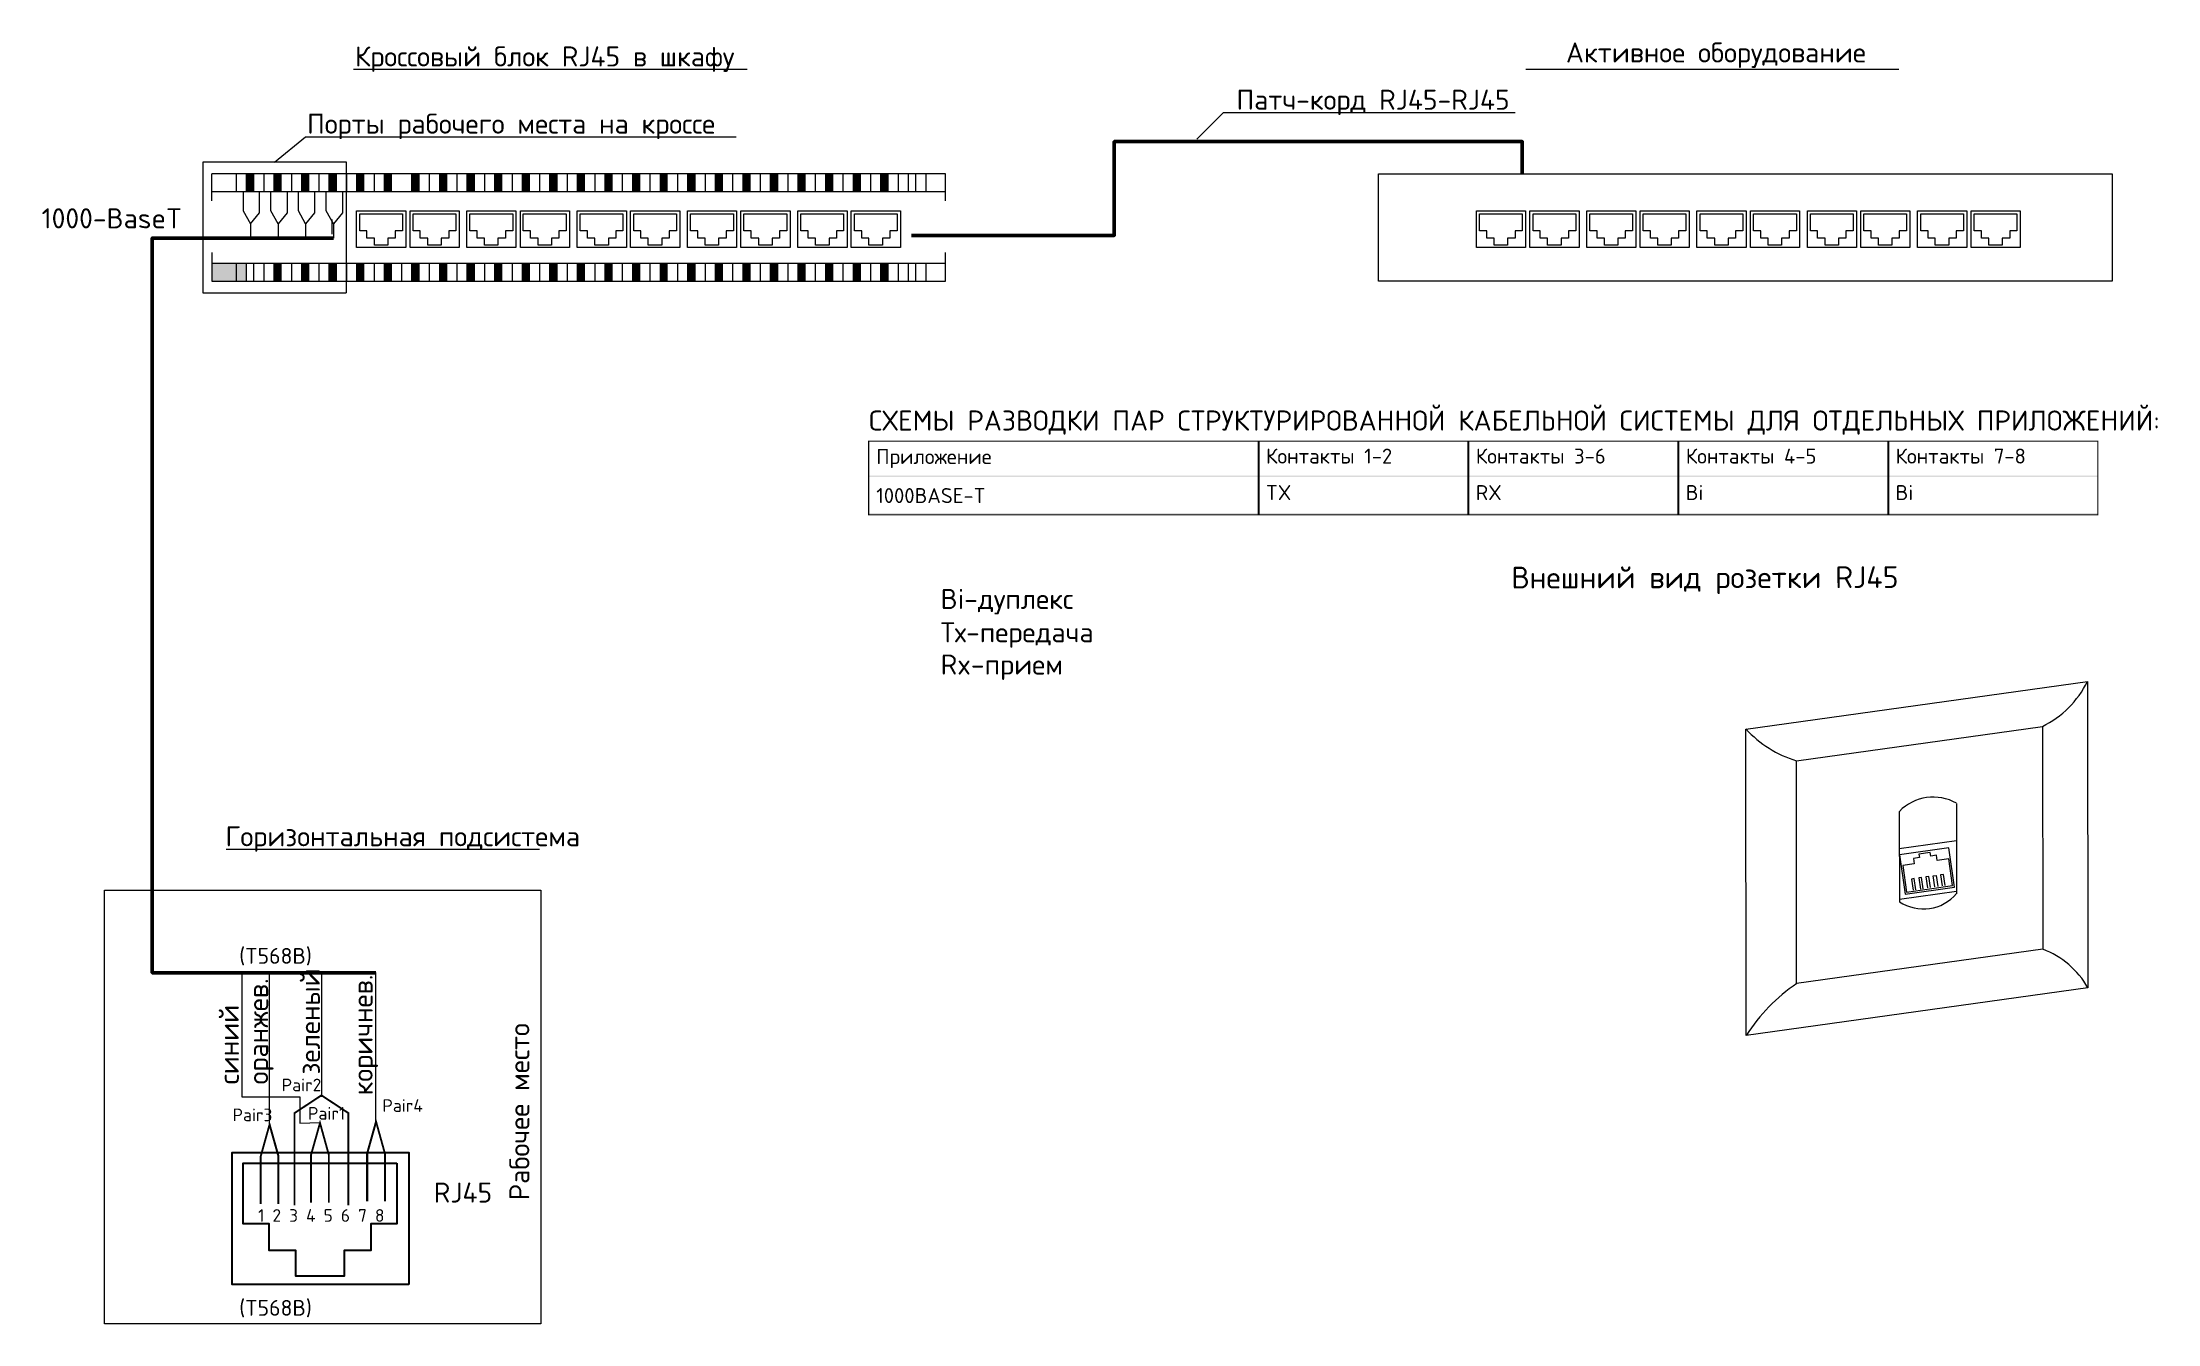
# Model space of a CAD drawing. Header units: millimetres. Extents: x 4247 to 622543, y -201358 to 142419.
# Drawn here: x 175565 to 228282, y -145614 to -113677 of the extents above; entities that cross this region are included whole.
import ezdxf

# ---------------------------------------------------------------- set-up
doc = ezdxf.new("R2010")
doc.units = ezdxf.units.MM
doc.linetypes.add('PDF_IMPORT', pattern=[2, 1.6, -0.4])
for name, color, linetype in [('PDF _CKC', 7, 'Continuous'), ('PDF _Оформление-Надписи', 7, 'Continuous'), ('PDF _Текст', 255, 'Continuous')]:
    doc.layers.add(name, color=color, linetype=linetype)
doc.styles.add('KOSTY_STYLE', font='isocpeur.ttf')

msp = doc.modelspace()

# ---------------------------------------------------------------- texts
at = {"layer": 'PDF _Текст', "color": 0, "attachment_point": 7, "style": 'KOSTY_STYLE'}
for s, insert, char_height in [('Кроссовый блок RJ45 в шкафу', (183355.856, -114415.101), 499.99871), ('Активное оборудование', (213535.014, -114316.812), 499.99871), ('Патч-корд RJ45-RJ45', (205323.384, -115493.39), 499.99871), ('Порты рабочего места на кроссе', (182162.015, -116091.559), 499.99871), ('1000-BaseT', (175547.513, -118314.399), 499.9987), ('Приложение', (196348.249, -124290.377), 373.5495), ('Контакты 1-2', (206059.852, -124178.364), 373.54946), ('Контакты 3-6', (211288.2, -124178.364), 373.54946), ('Контакты 4-5', (216520.781, -124178.364), 373.54946), ('Контакты 7-8', (221749.129, -124178.364), 373.54946), ('1000BASE-T ', (196348.249, -125161.884), 373.54946), ('TX', (206059.852, -125086.445), 373.5495), ('RX', (211288.2, -125086.445), 373.5495), ('Bi', (216520.781, -125086.445), 373.5495), ('Bi', (221749.129, -125086.445), 373.5495), ('Bi-дуплекс', (197952.738, -127937.335), 499.9987), ('Тх-передача', (197952.738, -128767.097), 499.99871), ('Rx-прием', (197952.738, -129571.459), 499.9987), ('Горизонтальная подсистема', (180129.944, -133851.615), 499.99871), ('(T568B)', (180472.856, -136682.699), 393.7002), ('Pair2', (181532.247, -139821.377), 314.958), ('Pair1', (182187.416, -140529.682), 314.958), ('Pair4', (184041.68, -140334.941), 314.958), ('Pair3', (180307.751, -140567.783), 314.958), ('RJ45', (185320.191, -142595.62), 499.9987), ('1 2 3 4 5 6 7 8', (180942.773, -143074.003), 314.95801), ('(T568B)', (180472.856, -145454.469), 393.7002)]:
    msp.add_mtext(s, dxfattribs=dict(at, insert=insert, char_height=char_height))
at = {"layer": 'PDF _Текст', "color": 0, "insert": (196166.21, -123457.435), "char_height": 499.99871, "width": 30506.03592, "attachment_point": 7, "style": 'KOSTY_STYLE'}
msp.add_mtext('СХЕМЫ РАЗВОДКИ ПАР СТРУКТУРИРОВАННОЙ КАБЕЛЬНОЙ СИСТЕМЫ ДЛЯ ОТДЕЛЬНЫХ ПРИЛОЖЕНИЙ:', dxfattribs=at)
at = {"layer": 'PDF _Текст', "color": 0, "attachment_point": 7, "style": 'KOSTY_STYLE'}
for s, insert, char_height, rotation in [('Внешний вид розетки RJ45\\P  ', (212177.449, -128341.357), 542.4782, 0.0767763), ('оранжев.', (181329.777, -139649.118), 499.9987, 90), ('зеленый', (182483.759, -139403.576), 499.9987, 90), ('коричнев.', (183933.367, -139924.294), 499.9987, 90), ('синий', (180464.389, -139649.118), 499.9987, 90), ('Рабочее место', (187703.64, -142540.521), 499.99871, 90)]:
    msp.add_mtext(s, dxfattribs=dict(at, insert=insert, char_height=char_height, rotation=rotation))

# ---------------------------------------------------------------- hatches: boundary and pattern name
at = {"layer": 'PDF _CKC', "transparency": 33554559}
for points in [[(196161.976, -124478.941), (196161.976, -124504.342), (226791.204, -124504.342), (226791.204, -124478.941)], [(196161.976, -125418.774), (196161.976, -125448.408), (226791.204, -125448.408), (226791.204, -125418.774)]]:
    msp.add_hatch(color=256, dxfattribs=at).paths.add_polyline_path(points)
at = {"layer": 'PDF _Оформление-Надписи', "transparency": 33554559}
for points in [[(180832.702, -116957.665), (180646.429, -116957.665), (180646.429, -117397.947), (180832.702, -117397.947)], [(181518.526, -116957.665), (181336.486, -116957.665), (181336.486, -117397.947), (181518.526, -117397.947)], [(182208.583, -116957.665), (182022.31, -116957.665), (182022.31, -117397.947), (182208.583, -117397.947)], [(182894.407, -116957.665), (182708.134, -116957.665), (182708.134, -117397.947), (182894.407, -117397.947)], [(183580.231, -116957.665), (183398.191, -116957.665), (183398.191, -117397.947), (183580.231, -117397.947)], [(184270.288, -116957.665), (184084.015, -116957.665), (184084.015, -117397.947), (184270.288, -117397.947)], [(184956.112, -116957.665), (184769.838, -116957.665), (184769.838, -117397.947), (184956.112, -117397.947)], [(185646.169, -116957.665), (185459.896, -116957.665), (185459.896, -117397.947), (185646.169, -117397.947)], [(186331.993, -116957.665), (186145.719, -116957.665), (186145.719, -117397.947), (186331.993, -117397.947)], [(187017.816, -116957.665), (186831.543, -116957.665), (186831.543, -117397.947), (187017.816, -117397.947)], [(187707.874, -116957.665), (187521.6, -116957.665), (187521.6, -117397.947), (187707.874, -117397.947)], [(188393.697, -116957.665), (188207.424, -116957.665), (188207.424, -117397.947), (188393.697, -117397.947)], [(189079.521, -116957.665), (188897.481, -116957.665), (188897.481, -117397.947), (189079.521, -117397.947)], [(189769.578, -116957.665), (189583.305, -116957.665), (189583.305, -117397.947), (189769.578, -117397.947)], [(190455.402, -116957.665), (190269.129, -116957.665), (190269.129, -117397.947), (190455.402, -117397.947)], [(191141.226, -116957.665), (190959.186, -116957.665), (190959.186, -117397.947), (191141.226, -117397.947)], [(191831.283, -116957.665), (191645.01, -116957.665), (191645.01, -117397.947), (191831.283, -117397.947)], [(192517.107, -116957.665), (192330.834, -116957.665), (192330.834, -117397.947), (192517.107, -117397.947)], [(193202.931, -116957.665), (193020.891, -116957.665), (193020.891, -117397.947), (193202.931, -117397.947)], [(193892.988, -116957.665), (193706.715, -116957.665), (193706.715, -117397.947), (193892.988, -117397.947)], [(194578.812, -116957.665), (194392.538, -116957.665), (194392.538, -117397.947), (194578.812, -117397.947)], [(195268.869, -116957.665), (195082.596, -116957.665), (195082.596, -117397.947), (195268.869, -117397.947)], [(195954.693, -116957.665), (195768.419, -116957.665), (195768.419, -117397.947), (195954.693, -117397.947)], [(196640.516, -116957.665), (196454.243, -116957.665), (196454.243, -117397.947), (196640.516, -117397.947)], [(180646.429, -119188.709), (179787.032, -119188.709), (179787.032, -119628.991), (180646.429, -119628.991)], [(181518.526, -119188.709), (181336.486, -119188.709), (181336.486, -119628.991), (181518.526, -119628.991)], [(182208.583, -119188.709), (182022.31, -119188.709), (182022.31, -119628.991), (182208.583, -119628.991)], [(182894.407, -119188.709), (182708.134, -119188.709), (182708.134, -119628.991), (182894.407, -119628.991)], [(183580.231, -119188.709), (183398.191, -119188.709), (183398.191, -119628.991), (183580.231, -119628.991)], [(184270.288, -119188.709), (184084.015, -119188.709), (184084.015, -119628.991), (184270.288, -119628.991)], [(184956.112, -119188.709), (184769.838, -119188.709), (184769.838, -119628.991), (184956.112, -119628.991)], [(185646.169, -119188.709), (185459.896, -119188.709), (185459.896, -119628.991), (185646.169, -119628.991)], [(186331.993, -119188.709), (186145.719, -119188.709), (186145.719, -119628.991), (186331.993, -119628.991)], [(187017.816, -119188.709), (186831.543, -119188.709), (186831.543, -119628.991), (187017.816, -119628.991)], [(187707.874, -119188.709), (187521.6, -119188.709), (187521.6, -119628.991), (187707.874, -119628.991)], [(188393.697, -119188.709), (188207.424, -119188.709), (188207.424, -119628.991), (188393.697, -119628.991)], [(189079.521, -119188.709), (188897.481, -119188.709), (188897.481, -119628.991), (189079.521, -119628.991)], [(189769.578, -119188.709), (189583.305, -119188.709), (189583.305, -119628.991), (189769.578, -119628.991)], [(190455.402, -119188.709), (190269.129, -119188.709), (190269.129, -119628.991), (190455.402, -119628.991)], [(191141.226, -119188.709), (190959.186, -119188.709), (190959.186, -119628.991), (191141.226, -119628.991)], [(191831.283, -119188.709), (191645.01, -119188.709), (191645.01, -119628.991), (191831.283, -119628.991)], [(192517.107, -119188.709), (192330.834, -119188.709), (192330.834, -119628.991), (192517.107, -119628.991)], [(193202.931, -119188.709), (193020.891, -119188.709), (193020.891, -119628.991), (193202.931, -119628.991)], [(193892.988, -119188.709), (193706.715, -119188.709), (193706.715, -119628.991), (193892.988, -119628.991)], [(194578.812, -119188.709), (194392.538, -119188.709), (194392.538, -119628.991), (194578.812, -119628.991)], [(195268.869, -119188.709), (195082.596, -119188.709), (195082.596, -119628.991), (195268.869, -119628.991)], [(195954.693, -119188.709), (195768.419, -119188.709), (195768.419, -119628.991), (195954.693, -119628.991)], [(196640.516, -119188.709), (196454.243, -119188.709), (196454.243, -119628.991), (196640.516, -119628.991)]]:
    msp.add_hatch(color=256, dxfattribs=at).paths.add_polyline_path(points)

# ---------------------------------------------------------------- linework, layer by layer
at = {"layer": 'PDF _CKC', "lineweight": 0}
msp.add_lwpolyline([(196159.859, -123619.545, 29.634, 29.634, 0), (196159.859, -125457.099, 25.401, 25.401, 0), (226791.204, -125457.099, 25.401, 25.401, 0), (226791.204, -123619.545, 25.401, 25.401, 0)], format="xyseb", close=True, dxfattribs=at)
at = {"layer": 'PDF _CKC', "transparency": 33554559}
for points in [[(205873.579, -123619.545), (205873.579, -125457.099)], [(211101.567, -123619.545), (211101.567, -125457.099)], [(216334.552, -123619.545), (216334.552, -125457.099)], [(221563.411, -123619.545), (221563.411, -125457.099)]]:
    msp.add_lwpolyline(points, dxfattribs=at)
at = {"layer": 'PDF _CKC', "lineweight": 0}
for points in [[(181850.854, -142663.355, 46.568, 46.568, 0), (181850.854, -140364.576, 46.568, 46.568, 0), (182521.861, -139922.177, 46.568, 46.568, 0), (183192.867, -140364.576, 46.568, 46.568, 0), (183192.867, -142663.355, 0, 0, 0)], [(181008.391, -142633.721, 46.568, 46.568, 0), (181008.391, -141441.996, 46.568, 46.568, 0), (181228.532, -140650.336, 50.802, 50.802, 0), (181450.79, -141441.996, 50.802, 50.802, 0), (181450.79, -142633.721, 0, 0, 0)], [(182261.502, -142595.62, 46.568, 46.568, 0), (182261.502, -141408.129, 46.568, 46.568, 0), (182485.876, -140612.234, 46.568, 46.568, 0), (182706.017, -141408.129, 46.568, 46.568, 0), (182706.017, -142595.62, 0, 0, 0)], [(183660.667, -142561.752, 50.802, 50.802, 0), (183660.667, -141372.144, 50.802, 50.802, 0), (183882.924, -140578.367, 46.568, 46.568, 0), (184103.065, -141372.144, 46.568, 46.568, 0), (184103.065, -142561.752, 0, 0, 0)]]:
    msp.add_lwpolyline(points, format="xyseb", dxfattribs=at)
at = {"layer": 'PDF _CKC', "lineweight": 25}
msp.add_lwpolyline([(184697.869, -144640.391), (180295.05, -144640.391), (180295.05, -141350.977), (184697.869, -141350.977)], close=True, dxfattribs=at)
msp.add_lwpolyline([(184401.526, -141613.452), (184401.526, -143129.038), (183749.57, -143129.038), (183749.57, -143789.461), (183084.913, -143789.461), (183084.913, -144428.717), (181882.605, -144428.717), (181882.605, -143789.461), (181222.182, -143789.461), (181222.182, -143129.038), (180570.226, -143129.038), (180570.226, -141613.452), (184401.526, -141613.452)], dxfattribs=at)
at = {"layer": 'PDF _Оформление-Надписи', "lineweight": 0}
msp.add_line((179787.032, -118917.766), (179787.032, -119628.991), dxfattribs=at)
for points in [[(183317.755, -114349.841), (193126.728, -114349.841)], [(212537.234, -114349.841), (221833.956, -114349.841)], [(204332.75, -116092.787), (204997.406, -115428.13), (212266.291, -115428.13)], [(181353.42, -116661.321), (182123.913, -116030.533), (192860.019, -116030.533)], [(179787.032, -117626.555), (179787.032, -116957.665)], [(198071.433, -116957.665), (179787.032, -116957.665)], [(180396.654, -116957.665), (180396.654, -117397.947)], [(180646.429, -116957.665), (180646.429, -117397.947)], [(180832.702, -117397.947), (180832.702, -116957.665)], [(181082.477, -116957.665), (181082.477, -117397.947)], [(181336.486, -116957.665), (181336.486, -117397.947)], [(181518.526, -117397.947), (181518.526, -116957.665)], [(181772.535, -116957.665), (181772.535, -117397.947)], [(182022.31, -116957.665), (182022.31, -117397.947)], [(182208.583, -117397.947), (182208.583, -116957.665)], [(182458.358, -116957.665), (182458.358, -117397.947)], [(182708.134, -116957.665), (182708.134, -117397.947)], [(182894.407, -117397.947), (182894.407, -116957.665)], [(183144.182, -116957.665), (183144.182, -117397.947)], [(183398.191, -116957.665), (183398.191, -117397.947)], [(183580.231, -117397.947), (183580.231, -116957.665)], [(183834.239, -116957.665), (183834.239, -117397.947)], [(184084.015, -116957.665), (184084.015, -117397.947)], [(184270.288, -117397.947), (184270.288, -116957.665)], [(184769.838, -116957.665), (184769.838, -117397.947)], [(184956.112, -117397.947), (184956.112, -116957.665)], [(185205.887, -116957.665), (185205.887, -117397.947)], [(185459.896, -116957.665), (185459.896, -117397.947)], [(185646.169, -117397.947), (185646.169, -116957.665)], [(185895.944, -116957.665), (185895.944, -117397.947)], [(186145.719, -116957.665), (186145.719, -117397.947)], [(186331.993, -117397.947), (186331.993, -116957.665)], [(186581.768, -116957.665), (186581.768, -117397.947)], [(186831.543, -116957.665), (186831.543, -117397.947)], [(187017.816, -117397.947), (187017.816, -116957.665)], [(187271.825, -116957.665), (187271.825, -117397.947)], [(187521.6, -116957.665), (187521.6, -117397.947)], [(187707.874, -117397.947), (187707.874, -116957.665)], [(187957.649, -116957.665), (187957.649, -117397.947)], [(188207.424, -116957.665), (188207.424, -117397.947)], [(188393.697, -117397.947), (188393.697, -116957.665)], [(188643.473, -116957.665), (188643.473, -117397.947)], [(188897.481, -116957.665), (188897.481, -117397.947)], [(189079.521, -117397.947), (189079.521, -116957.665)], [(189333.53, -116957.665), (189333.53, -117397.947)], [(189583.305, -116957.665), (189583.305, -117397.947)], [(189769.578, -117397.947), (189769.578, -116957.665)], [(190019.354, -116957.665), (190019.354, -117397.947)], [(190269.129, -116957.665), (190269.129, -117397.947)], [(190455.402, -117397.947), (190455.402, -116957.665)], [(190705.177, -116957.665), (190705.177, -117397.947)], [(190959.186, -116957.665), (190959.186, -117397.947)], [(191141.226, -117397.947), (191141.226, -116957.665)], [(191395.235, -116957.665), (191395.235, -117397.947)], [(191645.01, -116957.665), (191645.01, -117397.947)], [(191831.283, -117397.947), (191831.283, -116957.665)], [(192081.058, -116957.665), (192081.058, -117397.947)], [(192330.834, -116957.665), (192330.834, -117397.947)], [(192517.107, -117397.947), (192517.107, -116957.665)], [(192766.882, -116957.665), (192766.882, -117397.947)], [(193020.891, -116957.665), (193020.891, -117397.947)], [(193202.931, -117397.947), (193202.931, -116957.665)], [(193456.939, -116957.665), (193456.939, -117397.947)], [(193706.715, -116957.665), (193706.715, -117397.947)], [(193892.988, -117397.947), (193892.988, -116957.665)], [(194142.763, -116957.665), (194142.763, -117397.947)], [(194392.538, -116957.665), (194392.538, -117397.947)], [(194578.812, -117397.947), (194578.812, -116957.665)], [(194828.587, -116957.665), (194828.587, -117397.947)], [(195082.596, -116957.665), (195082.596, -117397.947)], [(195268.869, -117397.947), (195268.869, -116957.665)], [(195518.644, -116957.665), (195518.644, -117397.947)], [(195768.419, -116957.665), (195768.419, -117397.947)], [(195954.693, -117397.947), (195954.693, -116957.665)], [(196204.468, -116957.665), (196204.468, -117397.947)], [(196454.243, -116957.665), (196454.243, -117397.947)], [(196640.516, -117397.947), (196640.516, -116957.665)], [(196894.525, -116957.665), (196894.525, -117397.947)], [(197144.3, -116957.665), (197144.3, -117397.947)], [(197330.574, -117397.947), (197330.574, -116957.665)], [(197580.349, -116957.665), (197580.349, -117397.947)], [(198071.433, -117626.555), (198071.433, -116957.665)], [(179787.032, -117397.947), (198071.433, -117397.947)], [(180574.46, -117397.947), (180574.46, -117880.564), (180752.266, -118202.308), (180752.266, -118557.92)], [(180752.266, -118202.308), (180976.64, -117931.365), (180976.64, -117397.947)], [(181442.323, -118202.308), (181260.284, -117880.564), (181260.284, -117397.947)], [(181666.698, -117397.947), (181666.698, -117931.365), (181442.323, -118202.308), (181442.323, -118557.92)], [(182128.147, -118202.308), (181950.341, -117880.564), (181950.341, -117397.947)], [(182352.521, -117397.947), (182352.521, -117931.365), (182128.147, -118202.308), (182128.147, -118557.92)], [(182818.204, -118202.308), (182636.165, -117880.564), (182636.165, -117397.947)], [(183042.579, -117397.947), (183042.579, -117931.365), (182818.204, -118202.308), (182818.204, -118557.92)], [(184541.231, -117952.533), (184541.231, -118375.881), (184359.191, -118375.881), (184359.191, -118557.92), (184177.151, -118557.92), (184177.151, -118735.727), (183842.706, -118735.727), (183842.706, -118557.92), (183656.433, -118557.92), (183656.433, -118375.881), (183474.394, -118375.881), (183474.394, -117952.533), (184541.231, -117952.533)], [(185870.543, -117952.533), (185870.543, -118375.881), (185692.737, -118375.881), (185692.737, -118557.92), (185506.464, -118557.92), (185506.464, -118735.727), (185172.019, -118735.727), (185172.019, -118557.92), (184985.746, -118557.92), (184985.746, -118375.881), (184807.94, -118375.881), (184807.94, -117952.533), (185870.543, -117952.533)], [(187288.759, -117952.533), (187288.759, -118375.881), (187106.719, -118375.881), (187106.719, -118557.92), (186920.446, -118557.92), (186920.446, -118735.727), (186586.001, -118735.727), (186586.001, -118557.92), (186403.962, -118557.92), (186403.962, -118375.881), (186221.922, -118375.881), (186221.922, -117952.533), (187288.759, -117952.533)], [(188618.072, -117952.533), (188618.072, -118375.881), (188436.032, -118375.881), (188436.032, -118557.92), (188253.992, -118557.92), (188253.992, -118735.727), (187919.548, -118735.727), (187919.548, -118557.92), (187733.274, -118557.92), (187733.274, -118375.881), (187551.235, -118375.881), (187551.235, -117952.533), (188618.072, -117952.533)], [(190036.288, -117952.533), (190036.288, -118375.881), (189854.248, -118375.881), (189854.248, -118557.92), (189672.208, -118557.92), (189672.208, -118735.727), (189337.763, -118735.727), (189337.763, -118557.92), (189151.49, -118557.92), (189151.49, -118375.881), (188969.451, -118375.881), (188969.451, -117952.533), (190036.288, -117952.533)], [(191369.834, -117952.533), (191369.834, -118375.881), (191187.794, -118375.881), (191187.794, -118557.92), (191001.521, -118557.92), (191001.521, -118735.727), (190667.076, -118735.727), (190667.076, -118557.92), (190485.036, -118557.92), (190485.036, -118375.881), (190302.997, -118375.881), (190302.997, -117952.533), (191369.834, -117952.533)], [(192788.05, -117952.533), (192788.05, -118375.881), (192606.01, -118375.881), (192606.01, -118557.92), (192419.737, -118557.92), (192419.737, -118735.727), (192085.292, -118735.727), (192085.292, -118557.92), (191903.252, -118557.92), (191903.252, -118375.881), (191721.213, -118375.881), (191721.213, -117952.533), (192788.05, -117952.533)], [(194117.362, -117952.533), (194117.362, -118375.881), (193935.323, -118375.881), (193935.323, -118557.92), (193753.283, -118557.92), (193753.283, -118735.727), (193418.838, -118735.727), (193418.838, -118557.92), (193232.565, -118557.92), (193232.565, -118375.881), (193050.525, -118375.881), (193050.525, -117952.533), (194117.362, -117952.533)], [(195535.578, -117952.533), (195535.578, -118375.881), (195353.538, -118375.881), (195353.538, -118557.92), (195171.499, -118557.92), (195171.499, -118735.727), (194837.054, -118735.727), (194837.054, -118557.92), (194650.781, -118557.92), (194650.781, -118375.881), (194468.741, -118375.881), (194468.741, -117952.533), (195535.578, -117952.533)], [(196869.124, -117952.533), (196869.124, -118375.881), (196687.085, -118375.881), (196687.085, -118557.92), (196500.812, -118557.92), (196500.812, -118735.727), (196166.367, -118735.727), (196166.367, -118557.92), (195984.327, -118557.92), (195984.327, -118375.881), (195802.287, -118375.881), (195802.287, -117952.533), (196869.124, -117952.533)], [(212448.331, -117952.533), (212448.331, -118375.881), (212266.291, -118375.881), (212266.291, -118557.92), (212080.018, -118557.92), (212080.018, -118735.727), (211745.573, -118735.727), (211745.573, -118557.92), (211563.533, -118557.92), (211563.533, -118375.881), (211381.494, -118375.881), (211381.494, -117952.533), (212448.331, -117952.533)], [(213777.643, -117952.533), (213777.643, -118375.881), (213599.837, -118375.881), (213599.837, -118557.92), (213413.564, -118557.92), (213413.564, -118735.727), (213079.119, -118735.727), (213079.119, -118557.92), (212892.846, -118557.92), (212892.846, -118375.881), (212715.04, -118375.881), (212715.04, -117952.533), (213777.643, -117952.533)], [(215195.859, -117952.533), (215195.859, -118375.881), (215013.82, -118375.881), (215013.82, -118557.92), (214827.546, -118557.92), (214827.546, -118735.727), (214493.102, -118735.727), (214493.102, -118557.92), (214311.062, -118557.92), (214311.062, -118375.881), (214129.022, -118375.881), (214129.022, -117952.533), (215195.859, -117952.533)], [(216525.172, -117952.533), (216525.172, -118375.881), (216343.132, -118375.881), (216343.132, -118557.92), (216161.093, -118557.92), (216161.093, -118735.727), (215826.648, -118735.727), (215826.648, -118557.92), (215640.375, -118557.92), (215640.375, -118375.881), (215458.335, -118375.881), (215458.335, -117952.533), (216525.172, -117952.533)], [(217943.388, -117952.533), (217943.388, -118375.881), (217761.348, -118375.881), (217761.348, -118557.92), (217579.308, -118557.92), (217579.308, -118735.727), (217244.864, -118735.727), (217244.864, -118557.92), (217058.59, -118557.92), (217058.59, -118375.881), (216876.551, -118375.881), (216876.551, -117952.533), (217943.388, -117952.533)], [(219276.934, -117952.533), (219276.934, -118375.881), (219094.894, -118375.881), (219094.894, -118557.92), (218908.621, -118557.92), (218908.621, -118735.727), (218574.176, -118735.727), (218574.176, -118557.92), (218392.137, -118557.92), (218392.137, -118375.881), (218210.097, -118375.881), (218210.097, -117952.533), (219276.934, -117952.533)], [(220690.916, -117952.533), (220690.916, -118375.881), (220513.11, -118375.881), (220513.11, -118557.92), (220326.837, -118557.92), (220326.837, -118735.727), (219992.392, -118735.727), (219992.392, -118557.92), (219806.119, -118557.92), (219806.119, -118375.881), (219628.313, -118375.881), (219628.313, -117952.533), (220690.916, -117952.533)], [(222024.462, -117952.533), (222024.462, -118375.881), (221842.423, -118375.881), (221842.423, -118557.92), (221660.383, -118557.92), (221660.383, -118735.727), (221325.938, -118735.727), (221325.938, -118557.92), (221139.665, -118557.92), (221139.665, -118375.881), (220957.625, -118375.881), (220957.625, -117952.533), (222024.462, -117952.533)], [(223442.678, -117952.533), (223442.678, -118375.881), (223260.639, -118375.881), (223260.639, -118557.92), (223078.599, -118557.92), (223078.599, -118735.727), (222739.921, -118735.727), (222739.921, -118557.92), (222557.881, -118557.92), (222557.881, -118375.881), (222375.841, -118375.881), (222375.841, -117952.533), (223442.678, -117952.533)], [(224771.991, -117952.533), (224771.991, -118375.881), (224594.185, -118375.881), (224594.185, -118557.92), (224407.912, -118557.92), (224407.912, -118735.727), (224073.467, -118735.727), (224073.467, -118557.92), (223887.194, -118557.92), (223887.194, -118375.881), (223709.387, -118375.881), (223709.387, -117952.533), (224771.991, -117952.533)], [(182788.57, -118456.317), (182788.57, -118092.238)], [(179787.032, -119628.991), (198071.433, -119628.991), (198071.433, -118917.766)], [(198071.433, -119188.709), (179787.032, -119188.709)], [(180396.654, -119188.709), (180396.654, -119628.991)], [(180646.429, -119188.709), (180646.429, -119628.991)], [(180832.702, -119628.991), (180832.702, -119188.709)], [(181082.477, -119188.709), (181082.477, -119628.991)], [(181336.486, -119188.709), (181336.486, -119628.991)], [(181518.526, -119628.991), (181518.526, -119188.709)], [(181772.535, -119188.709), (181772.535, -119628.991)], [(182022.31, -119188.709), (182022.31, -119628.991)], [(182208.583, -119628.991), (182208.583, -119188.709)], [(182458.358, -119188.709), (182458.358, -119628.991)], [(182708.134, -119188.709), (182708.134, -119628.991)], [(182894.407, -119628.991), (182894.407, -119188.709)], [(183144.182, -119188.709), (183144.182, -119628.991)], [(183398.191, -119188.709), (183398.191, -119628.991)], [(183580.231, -119628.991), (183580.231, -119188.709)], [(183834.239, -119188.709), (183834.239, -119628.991)], [(184084.015, -119188.709), (184084.015, -119628.991)], [(184270.288, -119628.991), (184270.288, -119188.709)], [(184520.063, -119188.709), (184520.063, -119628.991)], [(184769.838, -119188.709), (184769.838, -119628.991)], [(184956.112, -119628.991), (184956.112, -119188.709)], [(185205.887, -119188.709), (185205.887, -119628.991)], [(185459.896, -119188.709), (185459.896, -119628.991)], [(185646.169, -119628.991), (185646.169, -119188.709)], [(185895.944, -119188.709), (185895.944, -119628.991)], [(186145.719, -119188.709), (186145.719, -119628.991)], [(186331.993, -119628.991), (186331.993, -119188.709)], [(186581.768, -119188.709), (186581.768, -119628.991)], [(186831.543, -119188.709), (186831.543, -119628.991)], [(187017.816, -119628.991), (187017.816, -119188.709)], [(187271.825, -119188.709), (187271.825, -119628.991)], [(187521.6, -119188.709), (187521.6, -119628.991)], [(187707.874, -119628.991), (187707.874, -119188.709)], [(187957.649, -119188.709), (187957.649, -119628.991)], [(188207.424, -119188.709), (188207.424, -119628.991)], [(188393.697, -119628.991), (188393.697, -119188.709)], [(188643.473, -119188.709), (188643.473, -119628.991)], [(188897.481, -119188.709), (188897.481, -119628.991)], [(189079.521, -119628.991), (189079.521, -119188.709)], [(189333.53, -119188.709), (189333.53, -119628.991)], [(189583.305, -119188.709), (189583.305, -119628.991)], [(189769.578, -119628.991), (189769.578, -119188.709)], [(190019.354, -119188.709), (190019.354, -119628.991)], [(190269.129, -119188.709), (190269.129, -119628.991)], [(190455.402, -119628.991), (190455.402, -119188.709)], [(190705.177, -119188.709), (190705.177, -119628.991)], [(190959.186, -119188.709), (190959.186, -119628.991)], [(191141.226, -119628.991), (191141.226, -119188.709)], [(191395.235, -119188.709), (191395.235, -119628.991)], [(191645.01, -119188.709), (191645.01, -119628.991)], [(191831.283, -119628.991), (191831.283, -119188.709)], [(192081.058, -119188.709), (192081.058, -119628.991)], [(192330.834, -119188.709), (192330.834, -119628.991)], [(192517.107, -119628.991), (192517.107, -119188.709)], [(192766.882, -119188.709), (192766.882, -119628.991)], [(193020.891, -119188.709), (193020.891, -119628.991)], [(193202.931, -119628.991), (193202.931, -119188.709)], [(193456.939, -119188.709), (193456.939, -119628.991)], [(193706.715, -119188.709), (193706.715, -119628.991)], [(193892.988, -119628.991), (193892.988, -119188.709)], [(194142.763, -119188.709), (194142.763, -119628.991)], [(194392.538, -119188.709), (194392.538, -119628.991)], [(194578.812, -119628.991), (194578.812, -119188.709)], [(194828.587, -119188.709), (194828.587, -119628.991)], [(195082.596, -119188.709), (195082.596, -119628.991)], [(195268.869, -119628.991), (195268.869, -119188.709)], [(195518.644, -119188.709), (195518.644, -119628.991)], [(195768.419, -119188.709), (195768.419, -119628.991)], [(195954.693, -119628.991), (195954.693, -119188.709)], [(196204.468, -119188.709), (196204.468, -119628.991)], [(196454.243, -119188.709), (196454.243, -119628.991)], [(196640.516, -119628.991), (196640.516, -119188.709)], [(196894.525, -119188.709), (196894.525, -119628.991)], [(197144.3, -119188.709), (197144.3, -119628.991)], [(197330.574, -119628.991), (197330.574, -119188.709)], [(197580.349, -119188.709), (197580.349, -119628.991)], [(223265.074, -132646.7), (223269.307, -134898.911)], [(180146.878, -133786.355), (187957.649, -133786.355)], [(221842.625, -133772.806), (223269.307, -133569.599)], [(221986.563, -134911.612), (223218.506, -134738.039), (223078.801, -133755.872), (221846.858, -133929.444)], [(221846.858, -133929.444), (221986.563, -134911.612)], [(222981.431, -134695.704), (222943.329, -134420.528), (222871.36, -134428.995), (222909.462, -134704.171)], [(221846.858, -135034.383), (223269.307, -134831.176)], [(222257.506, -134797.308), (222215.171, -134522.132), (222147.435, -134534.832), (222185.537, -134805.775)], [(222435.312, -134771.907), (222397.211, -134496.731), (222325.241, -134505.198), (222367.576, -134780.374)], [(222617.351, -134746.506), (222579.25, -134471.33), (222507.281, -134479.797), (222545.382, -134754.973)], [(222727.422, -134729.572), (222689.321, -134454.396), (222761.29, -134445.929), (222799.391, -134721.105)], [(180536.358, -136867.721), (180536.358, -139962.395), (181984.209, -139962.395), (181984.209, -140614.351), (182479.526, -140597.417)], [(181230.649, -140648.219), (181230.649, -136867.721)], [(182534.561, -139962.395), (182534.561, -136867.721)], [(183880.808, -140576.25), (183880.808, -136863.488)]]:
    msp.add_lwpolyline(points, dxfattribs=at)
at = {"layer": 'PDF _Оформление-Надписи', "lineweight": 50}
for points in [[(212448.331, -116957.665), (212448.331, -116153.304), (202279.512, -116153.304), (202279.512, -118490.185), (197224.737, -118490.185)], [(182818.204, -118557.92), (178305.314, -118557.92), (178305.314, -136867.721), (183880.808, -136867.721)]]:
    msp.add_lwpolyline(points, dxfattribs=at)
at = {"layer": 'PDF _Оформление-Надписи', "linetype": 'PDF_IMPORT', "lineweight": 0, "ltscale": 7.366255}
msp.add_lwpolyline([(183144.182, -119921.101), (183144.182, -116661.321), (179562.658, -116661.321), (179562.658, -119921.101), (183144.182, -119921.101)], dxfattribs=at)
at = {"layer": 'PDF _Оформление-Надписи', "lineweight": 0}
for points in [[(227146.973, -116957.665), (227146.973, -119628.991), (208862.573, -119628.991), (208862.573, -116957.665)], [(184625.9, -118794.995), (183398.191, -118794.995), (183398.191, -117880.564), (184625.9, -117880.564)], [(185955.213, -118794.995), (184731.737, -118794.995), (184731.737, -117880.564), (185955.213, -117880.564)], [(187369.195, -118794.995), (186145.719, -118794.995), (186145.719, -117880.564), (187369.195, -117880.564)], [(188702.741, -118794.995), (187479.266, -118794.995), (187479.266, -117880.564), (188702.741, -117880.564)], [(190120.957, -118794.995), (188897.481, -118794.995), (188897.481, -117880.564), (190120.957, -117880.564)], [(191450.27, -118794.995), (190226.794, -118794.995), (190226.794, -117880.564), (191450.27, -117880.564)], [(192868.486, -118794.995), (191645.01, -118794.995), (191645.01, -117880.564), (192868.486, -117880.564)], [(194202.032, -118794.995), (192974.323, -118794.995), (192974.323, -117880.564), (194202.032, -117880.564)], [(195620.248, -118794.995), (194392.538, -118794.995), (194392.538, -117880.564), (195620.248, -117880.564)], [(196949.56, -118794.995), (195726.085, -118794.995), (195726.085, -117880.564), (196949.56, -117880.564)], [(212528.767, -118794.995), (211305.291, -118794.995), (211305.291, -117880.564), (212528.767, -117880.564)], [(213862.313, -118794.995), (212638.837, -118794.995), (212638.837, -117880.564), (213862.313, -117880.564)], [(215276.295, -118794.995), (214052.82, -118794.995), (214052.82, -117880.564), (215276.295, -117880.564)], [(216609.842, -118794.995), (215382.132, -118794.995), (215382.132, -117880.564), (216609.842, -117880.564)], [(218028.057, -118794.995), (216800.348, -118794.995), (216800.348, -117880.564), (218028.057, -117880.564)], [(219357.37, -118794.995), (218133.894, -118794.995), (218133.894, -117880.564), (219357.37, -117880.564)], [(220775.586, -118794.995), (219552.11, -118794.995), (219552.11, -117880.564), (220775.586, -117880.564)], [(222109.132, -118794.995), (220881.423, -118794.995), (220881.423, -117880.564), (222109.132, -117880.564)], [(223523.114, -118794.995), (222299.639, -118794.995), (222299.639, -117880.564), (223523.114, -117880.564)], [(224856.661, -118794.995), (223633.185, -118794.995), (223633.185, -117880.564), (224856.661, -117880.564)], [(218028.361, -138429.562), (218019.894, -130792.364), (226529.188, -129606.99), (226537.655, -137244.188)], [(219277.237, -131584.025), (225407.316, -130728.862), (225415.783, -136283.188), (219281.471, -137138.351)], [(223167.704, -134695.704), (223074.567, -134031.048), (222786.691, -134073.383), (222769.757, -133937.911), (222625.818, -133959.079), (222613.118, -133870.176), (222329.475, -133912.511), (222342.175, -133997.18), (222198.237, -134018.348), (222215.171, -134153.819), (221931.528, -134191.92), (222024.664, -134856.577)]]:
    msp.add_lwpolyline(points, close=True, dxfattribs=at)
msp.add_lwpolyline([(221842.625, -132849.907), (221846.858, -135097.885, 0.379889256), (223270.329, -134894.242)], format="xyb", dxfattribs=at)
at = {"layer": 'PDF _Оформление-Надписи', "linetype": 'PDF_IMPORT', "lineweight": 0, "ltscale": 6.561894}
msp.add_lwpolyline([(177111.473, -145614.091), (177111.473, -134806.1), (187991.517, -134806.1), (187991.517, -145614.091), (177111.473, -145614.091)], dxfattribs=at)
at = {"layer": 'PDF _Оформление-Надписи', "lineweight": 0}
for centre, radius, start, end in [((224342.592, -128542.265), 2432.139, 295.9717238, 334.0282762), ((220071.02, -128927.502), 2770.827, 222.2919871, 253.4051077), ((222687.202, -133664.848), 1174.787, 60.3038755, 135.8075229), ((224668.582, -138300.429), 2152.71, 29.4486669, 69.6149667), ((221713.607, -140751.627), 4354.137, 123.8654005, 147.7221817)]:
    msp.add_arc(centre, radius, start, end, dxfattribs=at)

msp.set_redraw_order([(e.dxf.handle, doc.entitydb.next_handle()) for e in msp.query("TEXT MTEXT ATTDEF DIMENSION ARC_DIMENSION")])  # texts and dimensions are drawn at this point

doc.saveas('drawing.dxf')
